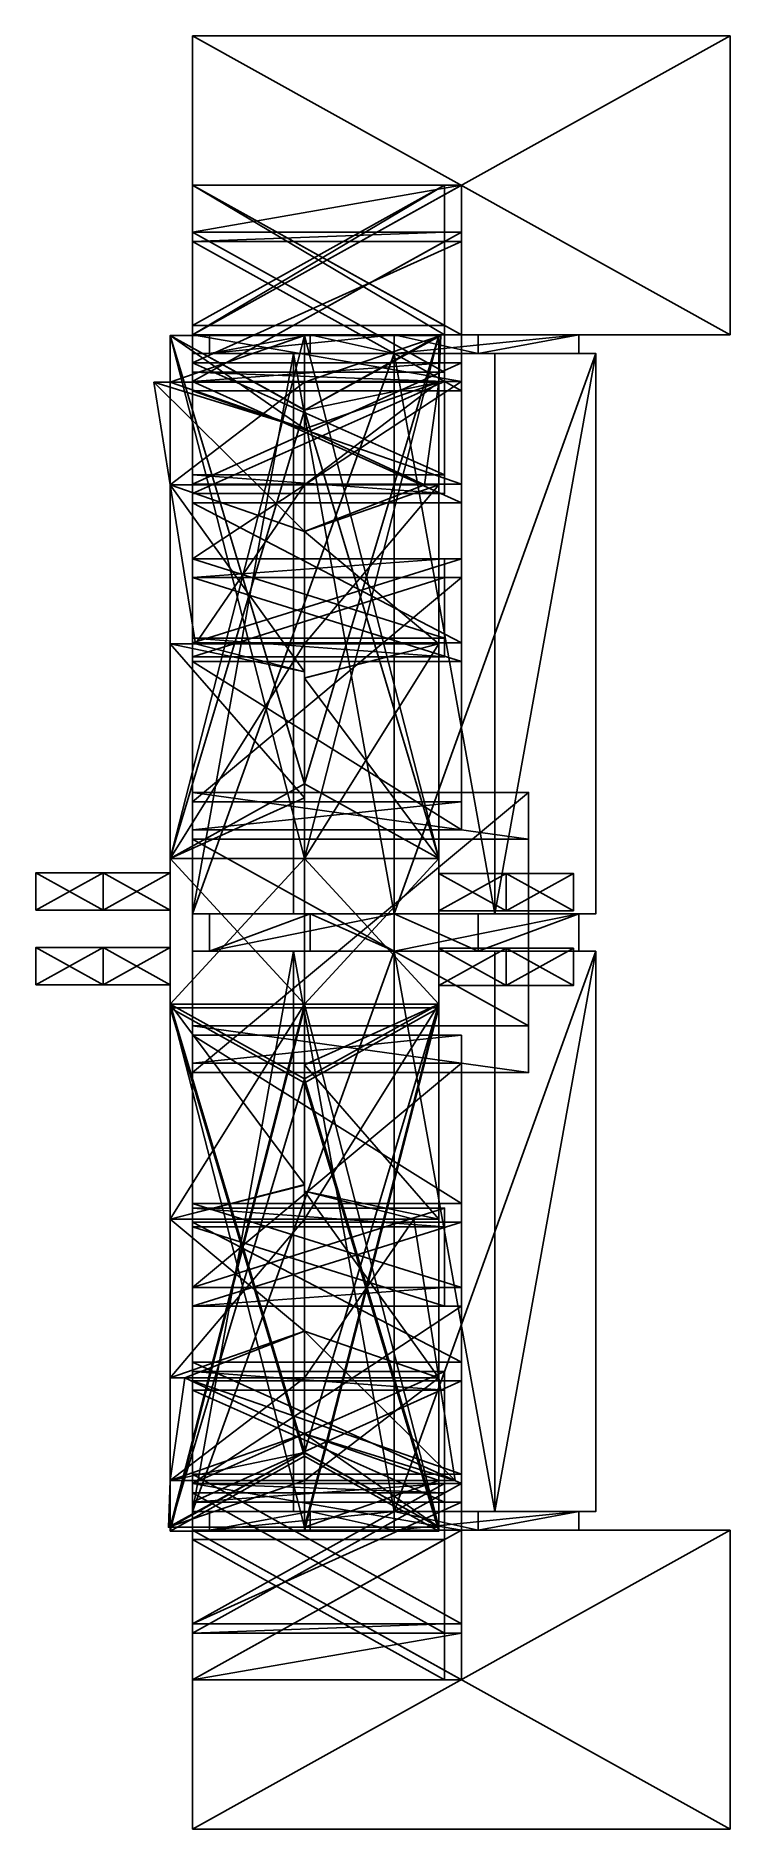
# Model space of a CAD drawing. Extents: x -30 to 32, y -80 to 80.
import ezdxf

# ---------------------------------------------------------------- set-up
doc = ezdxf.new("R2010")
doc.units = 0

msp = doc.modelspace()

# ---------------------------------------------------------------- meshes
at = {"layer": 'OBJECT000', "color": 50}
mesh = msp.add_polyface(dxfattribs=at)
corners = [(20, -51.666565, -80.552002), (2, -51.666565, -80.552002), (2, -1.666992, -80.552002), (20, -1.666992, -80.552002), (11, -1.666992, -96), (2, -1.666992, -96), (2, -51.666565, -96), (11, -51.666565, -96)]
mesh.append_faces([[corners[k] for k in face] for face in [(1, 3, 0), (5, 7, 4), (6, 0, 7), (4, 2, 5), (5, 1, 6), (7, 3, 4)]], dxfattribs={"vtx0": -1})
mesh.append_faces([[corners[k] for k in face] for face in [(1, 2, 3), (5, 6, 7), (6, 1, 0), (4, 3, 2), (5, 2, 1), (7, 0, 3)]], dxfattribs={"vtx2": -1})
at = {"layer": 'OBJECT001', "color": 50}
mesh = msp.add_polyface(dxfattribs=at)
corners = [(20, 1.665466, -80.552002), (2, 1.665466, -80.552002), (2, 51.667053, -80.552002), (20, 51.667053, -80.552002), (11, 51.667053, -96), (2, 51.667053, -96), (2, 1.665466, -96), (11, 1.665466, -96)]
mesh.append_faces([[corners[k] for k in face] for face in [(1, 3, 0), (5, 7, 4), (6, 0, 7), (4, 2, 5), (5, 1, 6), (7, 3, 4)]], dxfattribs={"vtx0": -1})
mesh.append_faces([[corners[k] for k in face] for face in [(1, 2, 3), (5, 6, 7), (6, 1, 0), (4, 3, 2), (5, 2, 1), (7, 0, 3)]], dxfattribs={"vtx2": -1})
at = {"layer": 'OBJECT002', "color": 50}
mesh = msp.add_polyface(dxfattribs=at)
corners = [(32, 53.333435, -65.102997), (-16, 53.333435, -65.102997), (-16, 80, -65.102997), (32, 80, -65.102997), (32, 80, -96), (-16, 80, -96), (-16, 53.333435, -96), (32, 53.333435, -96)]
mesh.append_faces([[corners[k] for k in face] for face in [(1, 3, 0), (5, 7, 4), (6, 0, 7), (4, 2, 5), (5, 1, 6), (7, 3, 4)]], dxfattribs={"vtx0": -1})
mesh.append_faces([[corners[k] for k in face] for face in [(1, 2, 3), (5, 6, 7), (6, 1, 0), (4, 3, 2), (5, 2, 1), (7, 0, 3)]], dxfattribs={"vtx2": -1})
at = {"layer": 'OBJECT003', "color": 50}
mesh = msp.add_polyface(dxfattribs=at)
corners = [(32, -79.998596, -65.102997), (-16, -79.998596, -65.102997), (-16, -53.332947, -65.102997), (32, -53.332947, -65.102997), (32, -53.332947, -96), (-16, -53.332947, -96), (-16, -79.998596, -96), (32, -79.998596, -96)]
mesh.append_faces([[corners[k] for k in face] for face in [(1, 3, 0), (5, 7, 4), (6, 0, 7), (4, 2, 5), (5, 1, 6), (7, 3, 4)]], dxfattribs={"vtx0": -1})
mesh.append_faces([[corners[k] for k in face] for face in [(1, 2, 3), (5, 6, 7), (6, 1, 0), (4, 3, 2), (5, 2, 1), (7, 0, 3)]], dxfattribs={"vtx2": -1})
at = {"layer": 'OBJECT004', "color": 50}
mesh = msp.add_polyface(dxfattribs=at)
corners = [(8, -66.666565, -34.207001), (-16, -66.666565, -34.207001), (-16, -53.332947, -34.207001), (8, -53.332947, -34.207001), (8, -53.332947, -63.171997), (-16, -53.332947, -63.171997), (-16, -66.666565, -63.171997), (8, -66.666565, -63.171997)]
mesh.append_faces([[corners[k] for k in face] for face in [(1, 3, 0), (5, 7, 4), (6, 0, 7), (4, 2, 5), (5, 1, 6), (7, 3, 4)]], dxfattribs={"vtx0": -1})
mesh.append_faces([[corners[k] for k in face] for face in [(1, 2, 3), (5, 6, 7), (6, 1, 0), (4, 3, 2), (5, 2, 1), (7, 0, 3)]], dxfattribs={"vtx2": -1})
at = {"layer": 'OBJECT005', "color": 50}
mesh = msp.add_polyface(dxfattribs=at)
corners = [(18.5, -1.666565, -80.552002), (2, -1.666565, -80.552002), (2, 1.667053, -80.552002), (18.5, 1.667053, -80.552002), (9.5, 1.667053, -96), (2, 1.667053, -96), (2, -1.666565, -96), (9.5, -1.666565, -96)]
mesh.append_faces([[corners[k] for k in face] for face in [(1, 3, 0), (5, 7, 4), (6, 0, 7), (4, 2, 5), (5, 1, 6), (7, 3, 4)]], dxfattribs={"vtx0": -1})
mesh.append_faces([[corners[k] for k in face] for face in [(1, 2, 3), (5, 6, 7), (6, 1, 0), (4, 3, 2), (5, 2, 1), (7, 0, 3)]], dxfattribs={"vtx2": -1})
at = {"layer": 'OBJECT006', "color": 50}
mesh = msp.add_polyface(dxfattribs=at)
corners = [(18.5, -53.334534, -80.552002), (2, -53.334534, -80.552002), (2, -51.666992, -80.552002), (18.5, -51.666992, -80.552002), (9.5, -51.666992, -96), (2, -51.666992, -96), (2, -53.334534, -96), (9.5, -53.334534, -96)]
mesh.append_faces([[corners[k] for k in face] for face in [(1, 3, 0), (5, 7, 4), (6, 0, 7), (4, 2, 5), (5, 1, 6), (7, 3, 4)]], dxfattribs={"vtx0": -1})
mesh.append_faces([[corners[k] for k in face] for face in [(1, 2, 3), (5, 6, 7), (6, 1, 0), (4, 3, 2), (5, 2, 1), (7, 0, 3)]], dxfattribs={"vtx2": -1})
at = {"layer": 'OBJECT007', "color": 50}
mesh = msp.add_polyface(dxfattribs=at)
corners = [(18.5, 51.665466, -80.552002), (2, 51.665466, -80.552002), (2, 53.333008, -80.552002), (18.5, 53.333008, -80.552002), (9.5, 53.333008, -96), (2, 53.333008, -96), (2, 51.665466, -96), (9.5, 51.665466, -96)]
mesh.append_faces([[corners[k] for k in face] for face in [(1, 3, 0), (5, 7, 4), (6, 0, 7), (4, 2, 5), (5, 1, 6), (7, 3, 4)]], dxfattribs={"vtx0": -1})
mesh.append_faces([[corners[k] for k in face] for face in [(1, 2, 3), (5, 6, 7), (6, 1, 0), (4, 3, 2), (5, 2, 1), (7, 0, 3)]], dxfattribs={"vtx2": -1})
at = {"layer": 'OBJECT008', "color": 50}
mesh = msp.add_polyface(dxfattribs=at)
corners = [(6.5, -66.666565, -63.171997), (-16, -66.666565, -63.171997), (-16, -54.166992, -63.171997), (6.5, -54.166992, -63.171997), (6.5, -54.166992, -65.102997), (-16, -54.166992, -65.102997), (-16, -66.666565, -65.102997), (6.5, -66.666565, -65.102997)]
mesh.append_faces([[corners[k] for k in face] for face in [(1, 3, 0), (5, 7, 4), (6, 0, 7), (4, 2, 5), (5, 1, 6), (7, 3, 4)]], dxfattribs={"vtx0": -1})
mesh.append_faces([[corners[k] for k in face] for face in [(1, 2, 3), (5, 6, 7), (6, 1, 0), (4, 3, 2), (5, 2, 1), (7, 0, 3)]], dxfattribs={"vtx2": -1})
at = {"layer": 'OBJECT009', "color": 50}
mesh = msp.add_polyface(dxfattribs=at)
corners = [(8, -66.666565, -3.309998), (-16, -66.666565, -3.309998), (-16, -53.332947, -3.309998), (8, -53.332947, -3.309998), (8, -53.332947, -32.276001), (-16, -53.332947, -32.276001), (-16, -66.666565, -32.276001), (8, -66.666565, -32.276001)]
mesh.append_faces([[corners[k] for k in face] for face in [(1, 3, 0), (5, 7, 4), (6, 0, 7), (4, 2, 5), (5, 1, 6), (7, 3, 4)]], dxfattribs={"vtx0": -1})
mesh.append_faces([[corners[k] for k in face] for face in [(1, 2, 3), (5, 6, 7), (6, 1, 0), (4, 3, 2), (5, 2, 1), (7, 0, 3)]], dxfattribs={"vtx2": -1})
at = {"layer": 'OBJECT010', "color": 50}
mesh = msp.add_polyface(dxfattribs=at)
corners = [(6.5, -66.666565, -32.276001), (-16, -66.666565, -32.276001), (-16, -54.166992, -32.276001), (6.5, -54.166992, -32.276001), (6.5, -54.166992, -34.207001), (-16, -54.166992, -34.207001), (-16, -66.666565, -34.207001), (6.5, -66.666565, -34.207001)]
mesh.append_faces([[corners[k] for k in face] for face in [(1, 3, 0), (5, 7, 4), (6, 0, 7), (4, 2, 5), (5, 1, 6), (7, 3, 4)]], dxfattribs={"vtx0": -1})
mesh.append_faces([[corners[k] for k in face] for face in [(1, 2, 3), (5, 6, 7), (6, 1, 0), (4, 3, 2), (5, 2, 1), (7, 0, 3)]], dxfattribs={"vtx2": -1})
at = {"layer": 'OBJECT011', "color": 50}
mesh = msp.add_polyface(dxfattribs=at)
corners = [(8, -66.666565, 27.585999), (-16, -66.666565, 27.585999), (-16, -53.332947, 27.585999), (8, -53.332947, 27.585999), (8, -53.332947, -1.378998), (-16, -53.332947, -1.378998), (-16, -66.666565, -1.378998), (8, -66.666565, -1.378998)]
mesh.append_faces([[corners[k] for k in face] for face in [(1, 3, 0), (5, 7, 4), (6, 0, 7), (4, 2, 5), (5, 1, 6), (7, 3, 4)]], dxfattribs={"vtx0": -1})
mesh.append_faces([[corners[k] for k in face] for face in [(1, 2, 3), (5, 6, 7), (6, 1, 0), (4, 3, 2), (5, 2, 1), (7, 0, 3)]], dxfattribs={"vtx2": -1})
at = {"layer": 'OBJECT012', "color": 50}
mesh = msp.add_polyface(dxfattribs=at)
corners = [(6.5, -66.666565, -1.378998), (-16, -66.666565, -1.378998), (-16, -54.166992, -1.378998), (6.5, -54.166992, -1.378998), (6.5, -54.166992, -3.309998), (-16, -54.166992, -3.309998), (-16, -66.666565, -3.309998), (6.5, -66.666565, -3.309998)]
mesh.append_faces([[corners[k] for k in face] for face in [(1, 3, 0), (5, 7, 4), (6, 0, 7), (4, 2, 5), (5, 1, 6), (7, 3, 4)]], dxfattribs={"vtx0": -1})
mesh.append_faces([[corners[k] for k in face] for face in [(1, 2, 3), (5, 6, 7), (6, 1, 0), (4, 3, 2), (5, 2, 1), (7, 0, 3)]], dxfattribs={"vtx2": -1})
at = {"layer": 'OBJECT013', "color": 50}
mesh = msp.add_polyface(dxfattribs=at)
corners = [(6.5, 53.333435, -63.171997), (-16, 53.333435, -63.171997), (-16, 66.667053, -63.171997), (6.5, 66.667053, -63.171997), (6.5, 66.667053, -65.102997), (-16, 66.667053, -65.102997), (-16, 53.333435, -65.102997), (6.5, 53.333435, -65.102997)]
mesh.append_faces([[corners[k] for k in face] for face in [(1, 3, 0), (5, 7, 4), (6, 0, 7), (4, 2, 5), (5, 1, 6), (7, 3, 4)]], dxfattribs={"vtx0": -1})
mesh.append_faces([[corners[k] for k in face] for face in [(1, 2, 3), (5, 6, 7), (6, 1, 0), (4, 3, 2), (5, 2, 1), (7, 0, 3)]], dxfattribs={"vtx2": -1})
at = {"layer": 'OBJECT014', "color": 50}
mesh = msp.add_polyface(dxfattribs=at)
corners = [(8, 53.333435, -34.207001), (-16, 53.333435, -34.207001), (-16, 66.667053, -34.207001), (8, 66.667053, -34.207001), (8, 66.667053, -63.171997), (-16, 66.667053, -63.171997), (-16, 53.333435, -63.171997), (8, 53.333435, -63.171997)]
mesh.append_faces([[corners[k] for k in face] for face in [(1, 3, 0), (5, 7, 4), (6, 0, 7), (4, 2, 5), (5, 1, 6), (7, 3, 4)]], dxfattribs={"vtx0": -1})
mesh.append_faces([[corners[k] for k in face] for face in [(1, 2, 3), (5, 6, 7), (6, 1, 0), (4, 3, 2), (5, 2, 1), (7, 0, 3)]], dxfattribs={"vtx2": -1})
at = {"layer": 'OBJECT015', "color": 50}
mesh = msp.add_polyface(dxfattribs=at)
corners = [(6.5, 53.333435, -32.276001), (-16, 53.333435, -32.276001), (-16, 66.667053, -32.276001), (6.5, 66.667053, -32.276001), (6.5, 66.667053, -34.207001), (-16, 66.667053, -34.207001), (-16, 53.333435, -34.207001), (6.5, 53.333435, -34.207001)]
mesh.append_faces([[corners[k] for k in face] for face in [(1, 3, 0), (5, 7, 4), (6, 0, 7), (4, 2, 5), (5, 1, 6), (7, 3, 4)]], dxfattribs={"vtx0": -1})
mesh.append_faces([[corners[k] for k in face] for face in [(1, 2, 3), (5, 6, 7), (6, 1, 0), (4, 3, 2), (5, 2, 1), (7, 0, 3)]], dxfattribs={"vtx2": -1})
at = {"layer": 'OBJECT016', "color": 50}
mesh = msp.add_polyface(dxfattribs=at)
corners = [(8, 53.333435, -3.309998), (-16, 53.333435, -3.309998), (-16, 66.667053, -3.309998), (8, 66.667053, -3.309998), (8, 66.667053, -32.276001), (-16, 66.667053, -32.276001), (-16, 53.333435, -32.276001), (8, 53.333435, -32.276001)]
mesh.append_faces([[corners[k] for k in face] for face in [(1, 3, 0), (5, 7, 4), (6, 0, 7), (4, 2, 5), (5, 1, 6), (7, 3, 4)]], dxfattribs={"vtx0": -1})
mesh.append_faces([[corners[k] for k in face] for face in [(1, 2, 3), (5, 6, 7), (6, 1, 0), (4, 3, 2), (5, 2, 1), (7, 0, 3)]], dxfattribs={"vtx2": -1})
at = {"layer": 'OBJECT017', "color": 50}
mesh = msp.add_polyface(dxfattribs=at)
corners = [(6.5, 53.333435, -1.378998), (-16, 53.333435, -1.378998), (-16, 66.667053, -1.378998), (6.5, 66.667053, -1.378998), (6.5, 66.667053, -3.309998), (-16, 66.667053, -3.309998), (-16, 53.333435, -3.309998), (6.5, 53.333435, -3.309998)]
mesh.append_faces([[corners[k] for k in face] for face in [(1, 3, 0), (5, 7, 4), (6, 0, 7), (4, 2, 5), (5, 1, 6), (7, 3, 4)]], dxfattribs={"vtx0": -1})
mesh.append_faces([[corners[k] for k in face] for face in [(1, 2, 3), (5, 6, 7), (6, 1, 0), (4, 3, 2), (5, 2, 1), (7, 0, 3)]], dxfattribs={"vtx2": -1})
at = {"layer": 'OBJECT018', "color": 50}
mesh = msp.add_polyface(dxfattribs=at)
corners = [(8, 53.333435, 27.585999), (-16, 53.333435, 27.585999), (-16, 66.667053, 27.585999), (8, 66.667053, 27.585999), (8, 66.667053, -1.378998), (-16, 66.667053, -1.378998), (-16, 53.333435, -1.378998), (8, 53.333435, -1.378998)]
mesh.append_faces([[corners[k] for k in face] for face in [(1, 3, 0), (5, 7, 4), (6, 0, 7), (4, 2, 5), (5, 1, 6), (7, 3, 4)]], dxfattribs={"vtx0": -1})
mesh.append_faces([[corners[k] for k in face] for face in [(1, 2, 3), (5, 6, 7), (6, 1, 0), (4, 3, 2), (5, 2, 1), (7, 0, 3)]], dxfattribs={"vtx2": -1})
at = {"layer": 'OBJECT019', "color": 50}
mesh = msp.add_polyface(dxfattribs=at)
corners = [(6.5, -66.666565, 29.516998), (-16, -66.666565, 29.516998), (-16, -54.166992, 29.516998), (6.5, -54.166992, 29.516998), (6.5, -54.166992, 27.585999), (-16, -54.166992, 27.585999), (-16, -66.666565, 27.585999), (6.5, -66.666565, 27.585999)]
mesh.append_faces([[corners[k] for k in face] for face in [(1, 3, 0), (5, 7, 4), (6, 0, 7), (4, 2, 5), (5, 1, 6), (7, 3, 4)]], dxfattribs={"vtx0": -1})
mesh.append_faces([[corners[k] for k in face] for face in [(1, 2, 3), (5, 6, 7), (6, 1, 0), (4, 3, 2), (5, 2, 1), (7, 0, 3)]], dxfattribs={"vtx2": -1})
at = {"layer": 'OBJECT020', "color": 50}
mesh = msp.add_polyface(dxfattribs=at)
corners = [(8, -62.499939, 60.414368), (-16, -62.499939, 60.414368), (-16, -49.166931, 53.655365), (8, -49.166931, 53.655365), (8, -53.332947, 29.516998), (-16, -53.332947, 29.516998), (-16, -66.666992, 29.516998), (8, -66.666992, 29.516998)]
mesh.append_faces([[corners[k] for k in face] for face in [(1, 3, 0), (5, 7, 4), (6, 0, 7), (4, 2, 5), (5, 1, 6), (3, 7, 0)]], dxfattribs={"vtx0": -1})
mesh.append_faces([[corners[k] for k in face] for face in [(1, 2, 3), (5, 6, 7), (6, 1, 0), (4, 3, 2), (5, 2, 1), (3, 4, 7)]], dxfattribs={"vtx2": -1})
at = {"layer": 'OBJECT021', "color": 50}
mesh = msp.add_polyface(dxfattribs=at)
corners = [(-16, -39.998779, 73.933746), (8, -39.998779, 73.933746), (8, -50.831726, 86.485748), (-16, -50.831726, 86.485748), (8, -48.332886, 55.586121), (-16, -48.332886, 55.586121), (-16, -61.666931, 62.345123), (8, -61.666931, 62.345123)]
mesh.append_faces([[corners[k] for k in face] for face in [(1, 3, 0), (5, 7, 4), (6, 2, 7), (4, 0, 5), (5, 3, 6), (1, 7, 2)]], dxfattribs={"vtx0": -1})
mesh.append_faces([[corners[k] for k in face] for face in [(1, 2, 3), (5, 6, 7), (6, 3, 2), (4, 1, 0), (5, 0, 3), (1, 4, 7)]], dxfattribs={"vtx2": -1})
at = {"layer": 'OBJECT022', "color": 50}
mesh = msp.add_polyface(dxfattribs=at)
corners = [(-16, -25.833984, 89.377869), (8, -25.833984, 89.377869), (8, -33.333984, 106.757813), (-16, -33.333984, 106.757813), (8, -38.334778, 75.860046), (-16, -38.334778, 75.860046), (-16, -49.168762, 88.411957), (8, -49.168762, 88.411957)]
mesh.append_faces([[corners[k] for k in face] for face in [(1, 3, 0), (5, 7, 4), (6, 2, 7), (4, 0, 5), (5, 3, 6), (1, 7, 2)]], dxfattribs={"vtx0": -1})
mesh.append_faces([[corners[k] for k in face] for face in [(1, 2, 3), (5, 6, 7), (6, 3, 2), (4, 1, 0), (5, 0, 3), (1, 4, 7)]], dxfattribs={"vtx2": -1})
at = {"layer": 'OBJECT023', "color": 50}
mesh = msp.add_polyface(dxfattribs=at)
corners = [(-16, -9.167114, 101.930908), (8, -9.167114, 101.930908), (8, -11.667114, 120.275909), (-16, -11.667114, 120.275909), (8, -24.166504, 90.345398), (-16, -24.166504, 90.345398), (-16, -31.666443, 107.724335), (8, -31.666443, 107.724335)]
mesh.append_faces([[corners[k] for k in face] for face in [(1, 3, 0), (5, 7, 4), (6, 2, 7), (0, 4, 1), (5, 3, 6), (1, 7, 2)]], dxfattribs={"vtx0": -1})
mesh.append_faces([[corners[k] for k in face] for face in [(1, 2, 3), (5, 6, 7), (6, 3, 2), (0, 5, 4), (5, 0, 3), (1, 4, 7)]], dxfattribs={"vtx2": -1})
at = {"layer": 'OBJECT024', "color": 50}
mesh = msp.add_polyface(dxfattribs=at)
corners = [(-16, 8.332642, 97.102997), (14, 8.332642, 97.102997), (14, 12.499634, 128), (-16, 12.499634, 128), (14, -8.333008, 97.102997), (-16, -8.333008, 97.102997), (-16, -12.500061, 128), (14, -12.500061, 128)]
mesh.append_faces([[corners[k] for k in face] for face in [(1, 3, 0), (5, 7, 4), (6, 2, 7), (0, 4, 1), (5, 3, 6), (1, 7, 2)]], dxfattribs={"vtx0": -1})
mesh.append_faces([[corners[k] for k in face] for face in [(1, 2, 3), (5, 6, 7), (6, 3, 2), (0, 5, 4), (5, 0, 3), (1, 4, 7)]], dxfattribs={"vtx2": -1})
at = {"layer": 'OBJECT025', "color": 50}
mesh = msp.add_polyface(dxfattribs=at)
corners = [(8, 49.166992, 53.655365), (-16, 49.166992, 53.655365), (-16, 62.499939, 60.414368), (8, 62.499939, 60.414368), (8, 66.667053, 29.516998), (-16, 66.667053, 29.516998), (-16, 53.333008, 29.516998), (8, 53.333008, 29.516998)]
mesh.append_faces([[corners[k] for k in face] for face in [(1, 3, 0), (5, 7, 4), (4, 2, 5), (6, 0, 7), (1, 5, 2), (7, 3, 4)]], dxfattribs={"vtx0": -1})
mesh.append_faces([[corners[k] for k in face] for face in [(1, 2, 3), (5, 6, 7), (4, 3, 2), (6, 1, 0), (1, 6, 5), (7, 0, 3)]], dxfattribs={"vtx2": -1})
at = {"layer": 'OBJECT026', "color": 50}
mesh = msp.add_polyface(dxfattribs=at)
corners = [(8, 40.000183, 73.930634), (-16, 40.000183, 73.930634), (-16, 50.833191, 86.482666), (8, 50.833191, 86.482666), (8, 61.666687, 62.345856), (-16, 61.666687, 62.345856), (-16, 48.332642, 55.586853), (8, 48.332642, 55.586853)]
mesh.append_faces([[corners[k] for k in face] for face in [(1, 3, 0), (5, 7, 4), (4, 2, 5), (6, 0, 7), (1, 5, 2), (7, 3, 4)]], dxfattribs={"vtx0": -1})
mesh.append_faces([[corners[k] for k in face] for face in [(1, 2, 3), (5, 6, 7), (4, 3, 2), (6, 1, 0), (1, 6, 5), (7, 0, 3)]], dxfattribs={"vtx2": -1})
at = {"layer": 'OBJECT027', "color": 50}
mesh = msp.add_polyface(dxfattribs=at)
corners = [(8, 25.833374, 89.378601), (-16, 25.833374, 89.378601), (-16, 33.333374, 106.758606), (8, 33.333374, 106.758606), (-16, 38.333374, 75.861572), (8, 38.333374, 75.861572), (8, 49.167419, 88.413574), (-16, 49.167419, 88.413574)]
mesh.append_faces([[corners[k] for k in face] for face in [(1, 3, 0), (5, 7, 4), (6, 2, 7), (4, 0, 5), (1, 7, 2), (5, 3, 6)]], dxfattribs={"vtx0": -1})
mesh.append_faces([[corners[k] for k in face] for face in [(1, 2, 3), (5, 6, 7), (6, 3, 2), (4, 1, 0), (1, 4, 7), (5, 0, 3)]], dxfattribs={"vtx2": -1})
at = {"layer": 'OBJECT028', "color": 50}
mesh = msp.add_polyface(dxfattribs=at)
corners = [(8, 9.167053, 101.931), (-16, 9.167053, 101.931), (-16, 11.667053, 120.276001), (8, 11.667053, 120.276001), (-16, 24.167664, 90.344513), (8, 24.167664, 90.344513), (8, 31.667725, 107.723602), (-16, 31.667725, 107.723602)]
mesh.append_faces([[corners[k] for k in face] for face in [(1, 3, 0), (5, 7, 4), (2, 6, 3), (4, 0, 5), (1, 7, 2), (5, 3, 6)]], dxfattribs={"vtx0": -1})
mesh.append_faces([[corners[k] for k in face] for face in [(1, 2, 3), (5, 6, 7), (2, 7, 6), (4, 1, 0), (1, 4, 7), (5, 0, 3)]], dxfattribs={"vtx2": -1})
at = {"layer": 'OBJECT029', "color": 50}
mesh = msp.add_polyface(dxfattribs=at)
corners = [(6.5, 53.333435, 29.516998), (-16, 53.333435, 29.516998), (-16, 66.667053, 29.516998), (6.5, 66.667053, 29.516998), (6.5, 66.667053, 27.585999), (-16, 66.667053, 27.585999), (-16, 53.333435, 27.585999), (6.5, 53.333435, 27.585999)]
mesh.append_faces([[corners[k] for k in face] for face in [(1, 3, 0), (5, 7, 4), (6, 0, 7), (4, 2, 5), (5, 1, 6), (7, 3, 4)]], dxfattribs={"vtx0": -1})
mesh.append_faces([[corners[k] for k in face] for face in [(1, 2, 3), (5, 6, 7), (6, 1, 0), (4, 3, 2), (5, 2, 1), (7, 0, 3)]], dxfattribs={"vtx2": -1})
at = {"layer": 'OBJECT030', "color": 50}
mesh = msp.add_polyface(dxfattribs=at)
corners = [(6.5, -61.667175, 62.34375), (-16, -61.667175, 62.34375), (-16, -49.16748, 56.067902), (6.5, -49.16748, 56.067902), (6.5, -49.999939, 54.138184), (-16, -49.999939, 54.138184), (-16, -62.500183, 60.414307), (6.5, -62.500183, 60.414307)]
mesh.append_faces([[corners[k] for k in face] for face in [(1, 3, 0), (5, 7, 4), (6, 0, 7), (4, 2, 5), (5, 1, 6), (7, 3, 4)]], dxfattribs={"vtx0": -1})
mesh.append_faces([[corners[k] for k in face] for face in [(1, 2, 3), (5, 6, 7), (6, 1, 0), (4, 3, 2), (5, 2, 1), (7, 0, 3)]], dxfattribs={"vtx2": -1})
at = {"layer": 'OBJECT031', "color": 50}
mesh = msp.add_polyface(dxfattribs=at)
corners = [(-16, -39.166443, 76.828674), (6.5, -39.166443, 76.828674), (6.5, -49.165466, 88.413544), (-16, -49.165466, 88.413544), (6.5, -40.832581, 74.897491), (-16, -40.832581, 74.897491), (-16, -50.833069, 86.4841), (6.5, -50.833069, 86.4841)]
mesh.append_faces([[corners[k] for k in face] for face in [(1, 3, 0), (5, 7, 4), (6, 2, 7), (4, 0, 5), (5, 3, 6), (1, 7, 2)]], dxfattribs={"vtx0": -1})
mesh.append_faces([[corners[k] for k in face] for face in [(1, 2, 3), (5, 6, 7), (6, 3, 2), (4, 1, 0), (5, 0, 3), (1, 4, 7)]], dxfattribs={"vtx2": -1})
at = {"layer": 'OBJECT032', "color": 50}
mesh = msp.add_polyface(dxfattribs=at)
corners = [(-16, -24.581848, 91.310669), (6.5, -24.581848, 91.310669), (6.5, -31.666016, 107.725006), (-16, -31.666016, 107.725006), (6.5, -26.251038, 90.344452), (-16, -26.251038, 90.344452), (-16, -33.333252, 106.756805), (6.5, -33.333252, 106.756805)]
mesh.append_faces([[corners[k] for k in face] for face in [(1, 3, 0), (5, 7, 4), (6, 2, 7), (0, 4, 1), (3, 5, 0), (1, 7, 2)]], dxfattribs={"vtx0": -1})
mesh.append_faces([[corners[k] for k in face] for face in [(1, 2, 3), (5, 6, 7), (6, 3, 2), (0, 5, 4), (3, 6, 5), (1, 4, 7)]], dxfattribs={"vtx2": -1})
at = {"layer": 'OBJECT033', "color": 50}
mesh = msp.add_polyface(dxfattribs=at)
corners = [(6.5, 24.582947, 91.310028), (-16, 24.582947, 91.310028), (-16, 31.667358, 107.724823), (6.5, 31.667358, 107.724823), (-16, 26.250183, 90.34491), (6.5, 26.250183, 90.34491), (6.5, 33.333557, 106.759827), (-16, 33.333557, 106.759827)]
mesh.append_faces([[corners[k] for k in face] for face in [(1, 3, 0), (5, 7, 4), (2, 6, 3), (4, 0, 5), (1, 7, 2), (3, 5, 0)]], dxfattribs={"vtx0": -1})
mesh.append_faces([[corners[k] for k in face] for face in [(1, 2, 3), (5, 6, 7), (2, 7, 6), (4, 1, 0), (1, 4, 7), (3, 6, 5)]], dxfattribs={"vtx2": -1})
at = {"layer": 'OBJECT034', "color": 50}
mesh = msp.add_polyface(dxfattribs=at)
corners = [(6.5, 39.166565, 76.828583), (-16, 39.166565, 76.828583), (-16, 49.167053, 88.415192), (6.5, 49.167053, 88.415192), (-16, 40.832642, 74.8974), (6.5, 40.832642, 74.8974), (6.5, 50.832092, 86.482758), (-16, 50.832092, 86.482758)]
mesh.append_faces([[corners[k] for k in face] for face in [(1, 3, 0), (5, 7, 4), (6, 2, 7), (4, 0, 5), (1, 7, 2), (5, 3, 6)]], dxfattribs={"vtx0": -1})
mesh.append_faces([[corners[k] for k in face] for face in [(1, 2, 3), (5, 6, 7), (6, 3, 2), (4, 1, 0), (1, 4, 7), (5, 0, 3)]], dxfattribs={"vtx2": -1})
at = {"layer": 'OBJECT035', "color": 50}
mesh = msp.add_polyface(dxfattribs=at)
corners = [(6.5, 49.167236, 56.068573), (-16, 49.167236, 56.068573), (-16, 61.667236, 62.344574), (6.5, 61.667236, 62.344574), (6.5, 62.500244, 60.413208), (-16, 62.500244, 60.413208), (-16, 50.000305, 54.137238), (6.5, 50.000305, 54.137238)]
mesh.append_faces([[corners[k] for k in face] for face in [(1, 3, 0), (5, 7, 4), (4, 2, 5), (6, 0, 7), (5, 1, 6), (7, 3, 4)]], dxfattribs={"vtx0": -1})
mesh.append_faces([[corners[k] for k in face] for face in [(1, 2, 3), (5, 6, 7), (4, 3, 2), (6, 1, 0), (5, 2, 1), (7, 0, 3)]], dxfattribs={"vtx2": -1})
at = {"layer": 'OBJECT036', "color": 50}
mesh = msp.add_polyface(dxfattribs=at)
corners = [(6.5, 54.167053, 29.516998), (-16, 54.167053, 29.516998), (-16, 66.665466, 29.516998), (6.5, 66.665466, 29.516998), (6.5, 66.665466, 27.585999), (-16, 66.665466, 27.585999), (-16, 54.167053, 27.585999), (6.5, 54.167053, 27.585999)]
mesh.append_faces([[corners[k] for k in face] for face in [(1, 3, 0), (5, 7, 4), (4, 2, 5), (6, 0, 7), (5, 1, 6), (7, 3, 4)]], dxfattribs={"vtx0": -1})
mesh.append_faces([[corners[k] for k in face] for face in [(1, 2, 3), (5, 6, 7), (4, 3, 2), (6, 1, 0), (5, 2, 1), (7, 0, 3)]], dxfattribs={"vtx2": -1})
at = {"layer": 'OBJECT037', "color": 50}
mesh = msp.add_polyface(dxfattribs=at)
corners = [(2, -51.666565, -80.552002), (-16, -51.666565, -80.552002), (-16, -1.666992, -80.552002), (2, -1.666992, -80.552002), (2, -1.666992, -96), (-7, -1.666992, -96), (-7, -51.666565, -96), (2, -51.666565, -96)]
mesh.append_faces([[corners[k] for k in face] for face in [(1, 3, 0), (5, 7, 4), (6, 0, 7), (4, 2, 5), (7, 3, 4), (5, 1, 6)]], dxfattribs={"vtx0": -1})
mesh.append_faces([[corners[k] for k in face] for face in [(1, 2, 3), (5, 6, 7), (6, 1, 0), (4, 3, 2), (7, 0, 3), (5, 2, 1)]], dxfattribs={"vtx2": -1})
at = {"layer": 'OBJECT038', "color": 50}
mesh = msp.add_polyface(dxfattribs=at)
corners = [(2, -1.666565, -80.552002), (-14.5, -1.666565, -80.552002), (-14.5, 1.667053, -80.552002), (2, 1.667053, -80.552002), (2, 1.667053, -96), (-5.5, 1.667053, -96), (-5.5, -1.666565, -96), (2, -1.666565, -96)]
mesh.append_faces([[corners[k] for k in face] for face in [(1, 3, 0), (5, 7, 4), (6, 0, 7), (4, 2, 5), (7, 3, 4), (5, 1, 6)]], dxfattribs={"vtx0": -1})
mesh.append_faces([[corners[k] for k in face] for face in [(1, 2, 3), (5, 6, 7), (6, 1, 0), (4, 3, 2), (7, 0, 3), (5, 2, 1)]], dxfattribs={"vtx2": -1})
at = {"layer": 'OBJECT039', "color": 50}
mesh = msp.add_polyface(dxfattribs=at)
corners = [(2, 1.665466, -80.552002), (-16, 1.665466, -80.552002), (-16, 51.667053, -80.552002), (2, 51.667053, -80.552002), (2, 51.667053, -96), (-7, 51.667053, -96), (-7, 1.665466, -96), (2, 1.665466, -96)]
mesh.append_faces([[corners[k] for k in face] for face in [(1, 3, 0), (5, 7, 4), (6, 0, 7), (4, 2, 5), (7, 3, 4), (5, 1, 6)]], dxfattribs={"vtx0": -1})
mesh.append_faces([[corners[k] for k in face] for face in [(1, 2, 3), (5, 6, 7), (6, 1, 0), (4, 3, 2), (7, 0, 3), (5, 2, 1)]], dxfattribs={"vtx2": -1})
at = {"layer": 'OBJECT040', "color": 50}
mesh = msp.add_polyface(dxfattribs=at)
corners = [(2, -53.334534, -80.552002), (-14.5, -53.334534, -80.552002), (-14.5, -51.666992, -80.552002), (2, -51.666992, -80.552002), (2, -51.666992, -96), (-5.5, -51.666992, -96), (-5.5, -53.334534, -96), (2, -53.334534, -96)]
mesh.append_faces([[corners[k] for k in face] for face in [(1, 3, 0), (5, 7, 4), (6, 0, 7), (4, 2, 5), (7, 3, 4), (5, 1, 6)]], dxfattribs={"vtx0": -1})
mesh.append_faces([[corners[k] for k in face] for face in [(1, 2, 3), (5, 6, 7), (6, 1, 0), (4, 3, 2), (7, 0, 3), (5, 2, 1)]], dxfattribs={"vtx2": -1})
at = {"layer": 'OBJECT041', "color": 50}
mesh = msp.add_polyface(dxfattribs=at)
corners = [(2, 51.665466, -80.552002), (-14.5, 51.665466, -80.552002), (-14.5, 53.333008, -80.552002), (2, 53.333008, -80.552002), (2, 53.333008, -96), (-5.5, 53.333008, -96), (-5.5, 51.665466, -96), (2, 51.665466, -96)]
mesh.append_faces([[corners[k] for k in face] for face in [(1, 3, 0), (5, 7, 4), (6, 0, 7), (4, 2, 5), (7, 3, 4), (5, 1, 6)]], dxfattribs={"vtx0": -1})
mesh.append_faces([[corners[k] for k in face] for face in [(1, 2, 3), (5, 6, 7), (6, 1, 0), (4, 3, 2), (7, 0, 3), (5, 2, 1)]], dxfattribs={"vtx2": -1})
at = {"layer": 'OBJECT042', "color": 50}
mesh = msp.add_polyface(dxfattribs=at)
corners = [(-6, -22.492493, 82.394501), (-18, -25.566162, 89.516876), (-6, -25.566162, 89.516876), (-18, -6.398621, 104), (-6, -13.064941, 89.517395), (-6, -6.398621, 104)]
mesh.append_faces([[corners[k] for k in face] for face in [(1, 2, 0), (4, 5, 3)]])
mesh.append_faces([[corners[k] for k in face] for face in [(0, 3, 1), (1, 5, 2), (4, 2, 5)]], dxfattribs={"vtx0": -1})
mesh.append_faces([[corners[k] for k in face] for face in [(0, 4, 3), (1, 3, 5), (4, 0, 2)]], dxfattribs={"vtx2": -1})
at = {"layer": 'OBJECT043', "color": 50}
mesh = msp.add_polyface(dxfattribs=at)
corners = [(-6, -35.566284, 68.275452), (-18, -39.732971, 74.068573), (-6, -39.732971, 74.068573), (-18, -25.566101, 89.516846), (-6, -22.532715, 82.487854), (-6, -25.566101, 89.516846)]
mesh.append_faces([[corners[k] for k in face] for face in [(1, 2, 0), (4, 5, 3)]])
mesh.append_faces([[corners[k] for k in face] for face in [(0, 3, 1), (1, 5, 2), (4, 2, 5)]], dxfattribs={"vtx0": -1})
mesh.append_faces([[corners[k] for k in face] for face in [(0, 4, 3), (1, 3, 5), (4, 0, 2)]], dxfattribs={"vtx2": -1})
at = {"layer": 'OBJECT044', "color": 50}
mesh = msp.add_polyface(dxfattribs=at)
corners = [(-6, -44.732971, 46.069519), (-18, -48.899353, 53.794495), (-6, -48.899353, 53.794495), (-6, -39.732971, 74.068451), (-16.698669, -39.732971, 74.068451), (-6, -35.56665, 68.27594)]
mesh.append_faces([[corners[k] for k in face] for face in [(1, 2, 0), (4, 5, 3)]])
mesh.append_faces([[corners[k] for k in face] for face in [(0, 4, 1), (1, 3, 2), (2, 5, 0)]], dxfattribs={"vtx0": -1})
mesh.append_faces([[corners[k] for k in face] for face in [(0, 5, 4), (1, 4, 3), (2, 3, 5)]], dxfattribs={"vtx2": -1})
at = {"layer": 'OBJECT045', "color": 50}
mesh = msp.add_polyface(dxfattribs=at)
corners = [(-6, -46.400085, 35.446411), (-18.166321, -53.066223, 27.722229), (-6, -53.066223, 27.722229), (-18, -48.899658, 53.795013), (-6, -44.732971, 46.07135), (-6, -48.899658, 53.795013)]
mesh.append_faces([[corners[k] for k in face] for face in [(1, 2, 0), (4, 5, 3)]])
mesh.append_faces([[corners[k] for k in face] for face in [(0, 3, 1), (1, 5, 2), (4, 2, 5)]], dxfattribs={"vtx0": -1})
mesh.append_faces([[corners[k] for k in face] for face in [(0, 4, 3), (1, 3, 5), (4, 0, 2)]], dxfattribs={"vtx2": -1})
at = {"layer": 'OBJECT046', "color": 50}
mesh = msp.add_polyface(dxfattribs=at)
corners = [(-6, -13.067261, 35.448273), (-18, -6.401001, 27.723999), (-6, -6.401001, 27.723999), (-6, -53.064758, 27.723999), (-18, -53.064758, 27.723999), (-6, -46.39917, 35.447479)]
mesh.append_faces([[corners[k] for k in face] for face in [(1, 2, 0), (4, 5, 3)]])
mesh.append_faces([[corners[k] for k in face] for face in [(0, 4, 1), (1, 3, 2), (2, 5, 0)]], dxfattribs={"vtx0": -1})
mesh.append_faces([[corners[k] for k in face] for face in [(0, 5, 4), (1, 4, 3), (2, 3, 5)]], dxfattribs={"vtx2": -1})
at = {"layer": 'OBJECT047', "color": 50}
mesh = msp.add_polyface(dxfattribs=at)
corners = [(-18, -6.398254, 27.723999), (-6, -13.064514, 20), (-6, -6.398254, 27.723999), (-6, -46.401001, 20), (-18, -53.067566, 27.723999), (-6, -53.067566, 27.723999)]
mesh.append_faces([[corners[k] for k in face] for face in [(1, 2, 0), (4, 5, 3)]])
mesh.append_faces([[corners[k] for k in face] for face in [(0, 3, 1), (4, 2, 5), (1, 5, 2)]], dxfattribs={"vtx0": -1})
mesh.append_faces([[corners[k] for k in face] for face in [(0, 4, 3), (4, 0, 2), (1, 3, 5)]], dxfattribs={"vtx2": -1})
at = {"layer": 'OBJECT048', "color": 50}
mesh = msp.add_polyface(dxfattribs=at)
corners = [(-18, -53.065979, 27.722198), (-6, -46.400574, 20), (-6, -53.065979, 27.722198), (-6, -46.399719, -18.62236), (-18, -53.065979, -26.346649), (-6, -53.065979, -26.346649)]
mesh.append_faces([[corners[k] for k in face] for face in [(1, 2, 0), (4, 5, 3)]])
mesh.append_faces([[corners[k] for k in face] for face in [(3, 0, 4), (4, 2, 5), (1, 5, 2)]], dxfattribs={"vtx0": -1})
mesh.append_faces([[corners[k] for k in face] for face in [(3, 1, 0), (4, 0, 2), (1, 3, 5)]], dxfattribs={"vtx2": -1})
at = {"layer": 'OBJECT049', "color": 50}
mesh = msp.add_polyface(dxfattribs=at)
corners = [(-6, -13.066406, -18.621277), (-18, -6.400635, -26.345001), (-6, -6.400635, -26.345001), (-6, -53.064575, -26.345001), (-18, -53.064575, -26.345001), (-6, -46.398315, -18.620682)]
mesh.append_faces([[corners[k] for k in face] for face in [(1, 2, 0), (4, 5, 3)]])
mesh.append_faces([[corners[k] for k in face] for face in [(0, 4, 1), (1, 3, 2), (2, 5, 0)]], dxfattribs={"vtx0": -1})
mesh.append_faces([[corners[k] for k in face] for face in [(0, 5, 4), (1, 4, 3), (2, 3, 5)]], dxfattribs={"vtx2": -1})
at = {"layer": 'OBJECT050', "color": 50}
mesh = msp.add_polyface(dxfattribs=at)
corners = [(-18, -53.065979, -26.346375), (-6, -46.399414, -34.071045), (-6, -53.065979, -26.346375), (-6, -46.399597, -72.690781), (-18, -53.065979, -80.415207), (-6, -53.065979, -80.415207)]
mesh.append_faces([[corners[k] for k in face] for face in [(1, 2, 0), (4, 5, 3)]])
mesh.append_faces([[corners[k] for k in face] for face in [(3, 0, 4), (4, 2, 5), (1, 5, 2)]], dxfattribs={"vtx0": -1})
mesh.append_faces([[corners[k] for k in face] for face in [(3, 1, 0), (4, 0, 2), (1, 3, 5)]], dxfattribs={"vtx2": -1})
at = {"layer": 'OBJECT051', "color": 50}
mesh = msp.add_polyface(dxfattribs=at)
corners = [(-6, -13.066589, -72.690277), (-18, -6.400818, -80.414001), (-6, -6.400818, -80.414001), (-6, -53.064941, -80.414001), (-18, -53.064941, -80.414001), (-6, -46.39917, -72.690277)]
mesh.append_faces([[corners[k] for k in face] for face in [(1, 2, 0), (4, 5, 3)]])
mesh.append_faces([[corners[k] for k in face] for face in [(0, 4, 1), (1, 3, 2), (2, 5, 0)]], dxfattribs={"vtx0": -1})
mesh.append_faces([[corners[k] for k in face] for face in [(0, 5, 4), (1, 4, 3), (2, 3, 5)]], dxfattribs={"vtx2": -1})
at = {"layer": 'OBJECT052', "color": 50}
mesh = msp.add_polyface(dxfattribs=at)
corners = [(-18, -6.399963, 97), (-18, 6.59906, 97), (-6, 6.59906, 97), (-6, -6.399963, 97), (-18, 6.59906, -81), (-18, -6.399963, -81), (-6, -6.399963, -81), (-6, 6.59906, -81)]
mesh.append_faces([[corners[k] for k in face] for face in [(1, 3, 0), (5, 7, 4), (6, 2, 7), (4, 0, 5), (7, 1, 4), (5, 3, 6)]], dxfattribs={"vtx0": -1})
mesh.append_faces([[corners[k] for k in face] for face in [(1, 2, 3), (5, 6, 7), (6, 3, 2), (4, 1, 0), (7, 2, 1), (5, 0, 3)]], dxfattribs={"vtx2": -1})
at = {"layer": 'OBJECT053', "color": 50}
mesh = msp.add_polyface(dxfattribs=at)
corners = [(-6, -13.06543, -34.066025), (-18, -6.399963, -26.342667), (-6, -6.399963, -26.342667), (-6, -6.399963, -80.415009), (-18, -6.399963, -80.415009), (-6, -13.066162, -72.690796)]
mesh.append_faces([[corners[k] for k in face] for face in [(1, 2, 0), (4, 5, 3)]])
mesh.append_faces([[corners[k] for k in face] for face in [(0, 4, 1), (3, 1, 4), (5, 2, 3)]], dxfattribs={"vtx0": -1})
mesh.append_faces([[corners[k] for k in face] for face in [(0, 5, 4), (3, 2, 1), (5, 0, 2)]], dxfattribs={"vtx2": -1})
at = {"layer": 'OBJECT054', "color": 50}
mesh = msp.add_polyface(dxfattribs=at)
corners = [(-6, -13.066467, 20), (-18, -6.399963, 27.721985), (-6, -6.399963, 27.721985), (-6, -6.399963, -26.34581), (-18, -6.399963, -26.34581), (-6, -13.065979, -18.621796)]
mesh.append_faces([[corners[k] for k in face] for face in [(1, 2, 0), (4, 5, 3)]])
mesh.append_faces([[corners[k] for k in face] for face in [(0, 4, 1), (3, 1, 4), (5, 2, 3)]], dxfattribs={"vtx0": -1})
mesh.append_faces([[corners[k] for k in face] for face in [(0, 5, 4), (3, 2, 1), (5, 0, 2)]], dxfattribs={"vtx2": -1})
at = {"layer": 'OBJECT055', "color": 50}
mesh = msp.add_polyface(dxfattribs=at)
corners = [(-6, -13.065918, 89.515106), (-18, -6.399963, 104), (-6, -6.399963, 104), (-6, -6.399963, 27.722717), (-18, -6.399963, 27.722717), (-6, -13.06604, 35.446808)]
mesh.append_faces([[corners[k] for k in face] for face in [(1, 2, 0), (4, 5, 3)]])
mesh.append_faces([[corners[k] for k in face] for face in [(0, 4, 1), (3, 1, 4), (5, 2, 3)]], dxfattribs={"vtx0": -1})
mesh.append_faces([[corners[k] for k in face] for face in [(0, 5, 4), (3, 2, 1), (5, 0, 2)]], dxfattribs={"vtx2": -1})
at = {"layer": 'OBJECT056', "color": 50}
mesh = msp.add_polyface(dxfattribs=at)
corners = [(-18, -4.666565, -11.033997), (-24, -4.666565, -11.033997), (-24, -1.332947, -11.033997), (-18, -1.332947, -11.033997), (-18, -1.332947, -14.897003), (-24, -1.332947, -14.897003), (-24, -4.666565, -14.897003), (-18, -4.666565, -14.897003)]
mesh.append_faces([[corners[k] for k in face] for face in [(1, 3, 0), (5, 7, 4), (6, 0, 7), (4, 2, 5), (7, 3, 4), (5, 1, 6)]], dxfattribs={"vtx0": -1})
mesh.append_faces([[corners[k] for k in face] for face in [(1, 2, 3), (5, 6, 7), (6, 1, 0), (4, 3, 2), (7, 0, 3), (5, 2, 1)]], dxfattribs={"vtx2": -1})
at = {"layer": 'OBJECT057', "color": 50}
mesh = msp.add_polyface(dxfattribs=at)
corners = [(-24, -4.666565, 16), (-30, -4.666565, 16), (-30, -1.332947, 16), (-24, -1.332947, 16), (-24, -1.332947, -14.897003), (-30, -1.332947, -14.897003), (-30, -4.666565, -14.897003), (-24, -4.666565, -14.897003)]
mesh.append_faces([[corners[k] for k in face] for face in [(1, 3, 0), (5, 7, 4), (6, 0, 7), (4, 2, 5), (7, 3, 4), (5, 1, 6)]], dxfattribs={"vtx0": -1})
mesh.append_faces([[corners[k] for k in face] for face in [(1, 2, 3), (5, 6, 7), (6, 1, 0), (4, 3, 2), (7, 0, 3), (5, 2, 1)]], dxfattribs={"vtx2": -1})
at = {"layer": 'OBJECT058', "color": 50}
mesh = msp.add_polyface(dxfattribs=at)
corners = [(-18, -4.666565, 16), (-24, -4.666565, 16), (-24, -1.332947, 16), (-18, -1.332947, 16), (-18, -1.332947, 12.138), (-24, -1.332947, 12.138), (-24, -4.666565, 12.138), (-18, -4.666565, 12.138)]
mesh.append_faces([[corners[k] for k in face] for face in [(1, 3, 0), (5, 7, 4), (6, 0, 7), (4, 2, 5), (7, 3, 4), (5, 1, 6)]], dxfattribs={"vtx0": -1})
mesh.append_faces([[corners[k] for k in face] for face in [(1, 2, 3), (5, 6, 7), (6, 1, 0), (4, 3, 2), (7, 0, 3), (5, 2, 1)]], dxfattribs={"vtx2": -1})
at = {"layer": 'OBJECT059', "color": 50}
mesh = msp.add_polyface(dxfattribs=at)
corners = [(-24, 2.001404, 16), (-30, 2.001404, 16), (-30, 5.333008, 16), (-24, 5.333008, 16), (-24, 5.333008, -14.897003), (-30, 5.333008, -14.897003), (-30, 2.001404, -14.897003), (-24, 2.001404, -14.897003)]
mesh.append_faces([[corners[k] for k in face] for face in [(1, 3, 0), (5, 7, 4), (6, 0, 7), (4, 2, 5), (7, 3, 4), (5, 1, 6)]], dxfattribs={"vtx0": -1})
mesh.append_faces([[corners[k] for k in face] for face in [(1, 2, 3), (5, 6, 7), (6, 1, 0), (4, 3, 2), (7, 0, 3), (5, 2, 1)]], dxfattribs={"vtx2": -1})
at = {"layer": 'OBJECT060', "color": 50}
mesh = msp.add_polyface(dxfattribs=at)
corners = [(-18, 2.001404, 16), (-24, 2.001404, 16), (-24, 5.333008, 16), (-18, 5.333008, 16), (-18, 5.333008, 12.138), (-24, 5.333008, 12.138), (-24, 2.001404, 12.138), (-18, 2.001404, 12.138)]
mesh.append_faces([[corners[k] for k in face] for face in [(1, 3, 0), (5, 7, 4), (6, 0, 7), (4, 2, 5), (7, 3, 4), (5, 1, 6)]], dxfattribs={"vtx0": -1})
mesh.append_faces([[corners[k] for k in face] for face in [(1, 2, 3), (5, 6, 7), (6, 1, 0), (4, 3, 2), (7, 0, 3), (5, 2, 1)]], dxfattribs={"vtx2": -1})
at = {"layer": 'OBJECT061', "color": 50}
mesh = msp.add_polyface(dxfattribs=at)
corners = [(-18, 2.001404, -11.033997), (-24, 2.001404, -11.033997), (-24, 5.333008, -11.033997), (-18, 5.333008, -11.033997), (-18, 5.333008, -14.897003), (-24, 5.333008, -14.897003), (-24, 2.001404, -14.897003), (-18, 2.001404, -14.897003)]
mesh.append_faces([[corners[k] for k in face] for face in [(1, 3, 0), (5, 7, 4), (6, 0, 7), (4, 2, 5), (7, 3, 4), (5, 1, 6)]], dxfattribs={"vtx0": -1})
mesh.append_faces([[corners[k] for k in face] for face in [(1, 2, 3), (5, 6, 7), (6, 1, 0), (4, 3, 2), (7, 0, 3), (5, 2, 1)]], dxfattribs={"vtx2": -1})
at = {"layer": 'OBJECT062', "color": 50}
mesh = msp.add_polyface(dxfattribs=at)
corners = [(-18, 6.600037, 104), (-6, 13.267029, 89.518066), (-6, 6.600037, 104), (-6, 13.267029, 35.445557), (-18, 6.600037, 27.722687), (-6, 6.600037, 27.722687)]
mesh.append_faces([[corners[k] for k in face] for face in [(1, 2, 0), (4, 5, 3)]])
mesh.append_faces([[corners[k] for k in face] for face in [(3, 0, 4), (4, 2, 5), (1, 5, 2)]], dxfattribs={"vtx0": -1})
mesh.append_faces([[corners[k] for k in face] for face in [(3, 1, 0), (4, 0, 2), (1, 3, 5)]], dxfattribs={"vtx2": -1})
at = {"layer": 'OBJECT063', "color": 50}
mesh = msp.add_polyface(dxfattribs=at)
corners = [(-18, 25.766113, 89.5177), (-6, 23.267029, 83.72467), (-6, 25.766113, 89.5177), (-6, 12.023621, 92.219574), (-18, 6.601074, 104), (-6, 6.601074, 104)]
mesh.append_faces([[corners[k] for k in face] for face in [(1, 2, 0), (4, 5, 3)]])
mesh.append_faces([[corners[k] for k in face] for face in [(0, 3, 1), (4, 2, 5), (1, 5, 2)]], dxfattribs={"vtx0": -1})
mesh.append_faces([[corners[k] for k in face] for face in [(0, 4, 3), (4, 0, 2), (1, 3, 5)]], dxfattribs={"vtx2": -1})
at = {"layer": 'OBJECT064', "color": 50}
mesh = msp.add_polyface(dxfattribs=at)
corners = [(-18, 39.93457, 74.06839), (-6, 35.767212, 68.274902), (-6, 39.93457, 74.06839), (-6, 23.267029, 83.724762), (-15.74115, 25.766174, 89.517944), (-6, 25.766174, 89.517944)]
mesh.append_faces([[corners[k] for k in face] for face in [(1, 2, 0), (4, 5, 3)]])
mesh.append_faces([[corners[k] for k in face] for face in [(0, 3, 1), (2, 4, 0), (1, 5, 2)]], dxfattribs={"vtx0": -1})
mesh.append_faces([[corners[k] for k in face] for face in [(0, 4, 3), (2, 5, 4), (1, 3, 5)]], dxfattribs={"vtx2": -1})
at = {"layer": 'OBJECT065', "color": 50}
mesh = msp.add_polyface(dxfattribs=at)
corners = [(-6, 49.099976, 53.793182), (-19.456787, 49.099976, 53.793182), (-6, 44.93396, 46.069153), (-6, 35.768005, 68.27594), (-18, 39.934387, 74.068115), (-6, 39.934387, 74.068115)]
mesh.append_faces([[corners[k] for k in face] for face in [(1, 2, 0), (4, 5, 3)]])
mesh.append_faces([[corners[k] for k in face] for face in [(1, 3, 2), (0, 4, 1), (2, 5, 0)]], dxfattribs={"vtx0": -1})
mesh.append_faces([[corners[k] for k in face] for face in [(1, 4, 3), (0, 5, 4), (2, 3, 5)]], dxfattribs={"vtx2": -1})
at = {"layer": 'OBJECT066', "color": 50}
mesh = msp.add_polyface(dxfattribs=at)
corners = [(-6, 53.267029, 27.724945), (-18, 53.267029, 27.724945), (-6, 46.638367, 35.404327), (-6, 44.934021, 46.069366), (-18, 49.099976, 53.793274), (-6, 49.099976, 53.793274)]
mesh.append_faces([[corners[k] for k in face] for face in [(1, 2, 0), (4, 5, 3)]])
mesh.append_faces([[corners[k] for k in face] for face in [(1, 3, 2), (0, 4, 1), (2, 5, 0)]], dxfattribs={"vtx0": -1})
mesh.append_faces([[corners[k] for k in face] for face in [(1, 4, 3), (0, 5, 4), (2, 3, 5)]], dxfattribs={"vtx2": -1})
at = {"layer": 'OBJECT067', "color": 50}
mesh = msp.add_polyface(dxfattribs=at)
corners = [(-6, 6.601135, 27.723999), (-18, 6.601135, 27.723999), (-6, 13.267029, 35.447906), (-6, 46.600281, 35.448425), (-18, 53.267029, 27.723999), (-6, 53.267029, 27.723999)]
mesh.append_faces([[corners[k] for k in face] for face in [(1, 2, 0), (4, 5, 3)]])
mesh.append_faces([[corners[k] for k in face] for face in [(1, 3, 2), (4, 0, 5), (2, 5, 0)]], dxfattribs={"vtx0": -1})
mesh.append_faces([[corners[k] for k in face] for face in [(1, 4, 3), (4, 1, 0), (2, 3, 5)]], dxfattribs={"vtx2": -1})
at = {"layer": 'OBJECT068', "color": 50}
mesh = msp.add_polyface(dxfattribs=at)
corners = [(-6, 13.267029, 20), (-18, 6.598816, 27.723999), (-6, 6.598816, 27.723999), (-18, 53.267029, 27.723999), (-6, 46.598938, 20), (-6, 53.267029, 27.723999)]
mesh.append_faces([[corners[k] for k in face] for face in [(1, 2, 0), (4, 5, 3)]])
mesh.append_faces([[corners[k] for k in face] for face in [(0, 3, 1), (1, 5, 2), (4, 2, 5)]], dxfattribs={"vtx0": -1})
mesh.append_faces([[corners[k] for k in face] for face in [(0, 4, 3), (1, 3, 5), (4, 0, 2)]], dxfattribs={"vtx2": -1})
at = {"layer": 'OBJECT069', "color": 50}
mesh = msp.add_polyface(dxfattribs=at)
corners = [(-6, 46.599609, 20), (-18, 53.267029, 27.724365), (-6, 53.267029, 27.724365), (-6, 53.267029, -26.343185), (-18, 53.267029, -26.343185), (-6, 46.599976, -18.619095)]
mesh.append_faces([[corners[k] for k in face] for face in [(1, 2, 0), (4, 5, 3)]])
mesh.append_faces([[corners[k] for k in face] for face in [(0, 4, 1), (3, 1, 4), (5, 2, 3)]], dxfattribs={"vtx0": -1})
mesh.append_faces([[corners[k] for k in face] for face in [(0, 5, 4), (3, 2, 1), (5, 0, 2)]], dxfattribs={"vtx2": -1})
at = {"layer": 'OBJECT070', "color": 50}
mesh = msp.add_polyface(dxfattribs=at)
corners = [(-18, 6.600037, 27.722565), (-6, 13.267029, 20), (-6, 6.600037, 27.722565), (-6, 13.267029, -18.622772), (-18, 6.600037, -26.345901), (-6, 6.600037, -26.345901)]
mesh.append_faces([[corners[k] for k in face] for face in [(1, 2, 0), (4, 5, 3)]])
mesh.append_faces([[corners[k] for k in face] for face in [(3, 0, 4), (4, 2, 5), (1, 5, 2)]], dxfattribs={"vtx0": -1})
mesh.append_faces([[corners[k] for k in face] for face in [(3, 1, 0), (4, 0, 2), (1, 3, 5)]], dxfattribs={"vtx2": -1})
at = {"layer": 'OBJECT071', "color": 50}
mesh = msp.add_polyface(dxfattribs=at)
corners = [(-6, 6.600769, -26.345001), (-18, 6.600769, -26.345001), (-6, 13.267029, -18.620911), (-6, 46.601563, -18.620926), (-18, 53.267029, -26.345001), (-6, 53.267029, -26.345001)]
mesh.append_faces([[corners[k] for k in face] for face in [(1, 2, 0), (4, 5, 3)]])
mesh.append_faces([[corners[k] for k in face] for face in [(1, 3, 2), (4, 0, 5), (2, 5, 0)]], dxfattribs={"vtx0": -1})
mesh.append_faces([[corners[k] for k in face] for face in [(1, 4, 3), (4, 1, 0), (2, 3, 5)]], dxfattribs={"vtx2": -1})
at = {"layer": 'OBJECT072', "color": 50}
mesh = msp.add_polyface(dxfattribs=at)
corners = [(-6, 13.267029, -34.068939), (-18, 6.599182, -26.345001), (-6, 6.599182, -26.345001), (-18, 53.267029, -26.345001), (-6, 46.599976, -34.068222), (-6, 53.267029, -26.345001)]
mesh.append_faces([[corners[k] for k in face] for face in [(1, 2, 0), (4, 5, 3)]])
mesh.append_faces([[corners[k] for k in face] for face in [(0, 3, 1), (1, 5, 2), (4, 2, 5)]], dxfattribs={"vtx0": -1})
mesh.append_faces([[corners[k] for k in face] for face in [(0, 4, 3), (1, 3, 5), (4, 0, 2)]], dxfattribs={"vtx2": -1})
at = {"layer": 'OBJECT073', "color": 50}
mesh = msp.add_polyface(dxfattribs=at)
corners = [(-18, 6.600037, -26.346024), (-6, 13.267029, -34.070816), (-6, 6.600037, -26.346024), (-6, 13.267029, -72.689697), (-18, 6.600037, -80.413773), (-6, 6.600037, -80.413773)]
mesh.append_faces([[corners[k] for k in face] for face in [(1, 2, 0), (4, 5, 3)]])
mesh.append_faces([[corners[k] for k in face] for face in [(3, 0, 4), (4, 2, 5), (1, 5, 2)]], dxfattribs={"vtx0": -1})
mesh.append_faces([[corners[k] for k in face] for face in [(3, 1, 0), (4, 0, 2), (1, 3, 5)]], dxfattribs={"vtx2": -1})
at = {"layer": 'OBJECT074', "color": 50}
mesh = msp.add_polyface(dxfattribs=at)
corners = [(-6, 6.599854, -80.414001), (-18, 6.599854, -80.414001), (-6, 13.267029, -72.689133), (-6, 46.59845, -72.689819), (-18, 53.267029, -80.414001), (-6, 53.267029, -80.414001)]
mesh.append_faces([[corners[k] for k in face] for face in [(1, 2, 0), (4, 5, 3)]])
mesh.append_faces([[corners[k] for k in face] for face in [(1, 3, 2), (4, 0, 5), (2, 5, 0)]], dxfattribs={"vtx0": -1})
mesh.append_faces([[corners[k] for k in face] for face in [(1, 4, 3), (4, 1, 0), (2, 3, 5)]], dxfattribs={"vtx2": -1})
at = {"layer": 'OBJECT075', "color": 50}
mesh = msp.add_polyface(dxfattribs=at)
corners = [(-6, 46.600281, -34.067856), (-18, 53.267029, -26.344162), (-6, 53.267029, -26.344162), (-6, 53.267029, -80.415619), (-18, 53.267029, -80.415619), (-6, 46.599792, -72.69136)]
mesh.append_faces([[corners[k] for k in face] for face in [(1, 2, 0), (4, 5, 3)]])
mesh.append_faces([[corners[k] for k in face] for face in [(0, 4, 1), (3, 1, 4), (5, 2, 3)]], dxfattribs={"vtx0": -1})
mesh.append_faces([[corners[k] for k in face] for face in [(0, 5, 4), (3, 2, 1), (5, 0, 2)]], dxfattribs={"vtx2": -1})
at = {"layer": 'OBJECT076', "color": 50}
mesh = msp.add_polyface(dxfattribs=at)
corners = [(-18, -6.732971, -26.276001), (-6, -13.400696, -34), (-6, -6.732971, -26.276001), (-6, -46.732971, -34), (-18, -53.39917, -26.276001), (-6, -53.39917, -26.276001)]
mesh.append_faces([[corners[k] for k in face] for face in [(1, 2, 0), (4, 5, 3)]])
mesh.append_faces([[corners[k] for k in face] for face in [(0, 3, 1), (4, 2, 5), (1, 5, 2)]], dxfattribs={"vtx0": -1})
mesh.append_faces([[corners[k] for k in face] for face in [(0, 4, 3), (4, 0, 2), (1, 3, 5)]], dxfattribs={"vtx2": -1})
at = {"layer": 'OBJECT077', "color": 50}
mesh = msp.add_polyface(dxfattribs=at)
corners = [(-6, -6.399963, 97), (-6, 6.59906, 97), (6, 6.59906, 97), (6, -6.399963, 97), (-6, 6.59906, -81), (-6, -6.399963, -81), (6, -6.399963, -81), (6, 6.59906, -81)]
mesh.append_faces([[corners[k] for k in face] for face in [(1, 3, 0), (5, 7, 4), (4, 0, 5), (6, 2, 7), (7, 1, 4), (5, 3, 6)]], dxfattribs={"vtx0": -1})
mesh.append_faces([[corners[k] for k in face] for face in [(1, 2, 3), (5, 6, 7), (4, 1, 0), (6, 3, 2), (7, 2, 1), (5, 0, 3)]], dxfattribs={"vtx2": -1})
at = {"layer": 'OBJECT078', "color": 50}
mesh = msp.add_polyface(dxfattribs=at)
corners = [(6, -6.399963, 104), (-6, -13.066162, 89.514679), (-6, -6.399963, 104), (-6, -13.066223, 35.447021), (6, -6.399963, 27.722717), (-6, -6.399963, 27.722717)]
mesh.append_faces([[corners[k] for k in face] for face in [(1, 2, 0), (4, 5, 3)]])
mesh.append_faces([[corners[k] for k in face] for face in [(3, 0, 4), (4, 2, 5), (1, 5, 2)]], dxfattribs={"vtx0": -1})
mesh.append_faces([[corners[k] for k in face] for face in [(3, 1, 0), (4, 0, 2), (1, 3, 5)]], dxfattribs={"vtx2": -1})
at = {"layer": 'OBJECT079', "color": 50}
mesh = msp.add_polyface(dxfattribs=at)
corners = [(6, -25.566162, 89.516876), (-6, -23.066406, 83.724487), (-6, -25.566162, 89.516876), (-6, -11.82019, 92.221771), (6, -6.398621, 104), (-6, -6.398621, 104)]
mesh.append_faces([[corners[k] for k in face] for face in [(1, 2, 0), (4, 5, 3)]])
mesh.append_faces([[corners[k] for k in face] for face in [(3, 0, 4), (2, 4, 0), (1, 5, 2)]], dxfattribs={"vtx0": -1})
mesh.append_faces([[corners[k] for k in face] for face in [(3, 1, 0), (2, 5, 4), (1, 3, 5)]], dxfattribs={"vtx2": -1})
at = {"layer": 'OBJECT080', "color": 50}
mesh = msp.add_polyface(dxfattribs=at)
corners = [(6, -39.732971, 74.068573), (-6, -35.566467, 68.275757), (-6, -39.732971, 74.068573), (-6, -23.065796, 83.723145), (3.742004, -25.566101, 89.516846), (-6, -25.566101, 89.516846)]
mesh.append_faces([[corners[k] for k in face] for face in [(1, 2, 0), (4, 5, 3)]])
mesh.append_faces([[corners[k] for k in face] for face in [(0, 3, 1), (2, 4, 0), (1, 5, 2)]], dxfattribs={"vtx0": -1})
mesh.append_faces([[corners[k] for k in face] for face in [(0, 4, 3), (2, 5, 4), (1, 3, 5)]], dxfattribs={"vtx2": -1})
at = {"layer": 'OBJECT081', "color": 50}
mesh = msp.add_polyface(dxfattribs=at)
corners = [(-6, -48.899353, 53.794464), (7.456909, -48.899353, 53.794464), (-6, -44.732971, 46.071381), (-6, -35.566284, 68.275482), (6, -39.732971, 74.068451), (-6, -39.732971, 74.068451)]
mesh.append_faces([[corners[k] for k in face] for face in [(1, 2, 0), (4, 5, 3)]])
mesh.append_faces([[corners[k] for k in face] for face in [(1, 3, 2), (0, 4, 1), (2, 5, 0)]], dxfattribs={"vtx0": -1})
mesh.append_faces([[corners[k] for k in face] for face in [(1, 4, 3), (0, 5, 4), (2, 3, 5)]], dxfattribs={"vtx2": -1})
at = {"layer": 'OBJECT082', "color": 50}
mesh = msp.add_polyface(dxfattribs=at)
corners = [(-6, -53.066223, 27.722229), (6, -53.066223, 27.722229), (-6, -46.437866, 35.402588), (-6, -44.732971, 46.072052), (6, -48.899658, 53.795013), (-6, -48.899658, 53.795013)]
mesh.append_faces([[corners[k] for k in face] for face in [(1, 2, 0), (4, 5, 3)]])
mesh.append_faces([[corners[k] for k in face] for face in [(1, 3, 2), (0, 4, 1), (2, 5, 0)]], dxfattribs={"vtx0": -1})
mesh.append_faces([[corners[k] for k in face] for face in [(1, 4, 3), (0, 5, 4), (2, 3, 5)]], dxfattribs={"vtx2": -1})
at = {"layer": 'OBJECT083', "color": 50}
mesh = msp.add_polyface(dxfattribs=at)
corners = [(-6, -6.401001, 27.723999), (6, -6.401001, 27.723999), (-6, -13.066406, 35.447266), (-6, -46.399048, 35.447632), (6, -53.064758, 27.723999), (-6, -53.064758, 27.723999)]
mesh.append_faces([[corners[k] for k in face] for face in [(1, 2, 0), (4, 5, 3)]])
mesh.append_faces([[corners[k] for k in face] for face in [(3, 1, 4), (0, 4, 1), (2, 5, 0)]], dxfattribs={"vtx0": -1})
mesh.append_faces([[corners[k] for k in face] for face in [(3, 2, 1), (0, 5, 4), (2, 3, 5)]], dxfattribs={"vtx2": -1})
at = {"layer": 'OBJECT084', "color": 50}
mesh = msp.add_polyface(dxfattribs=at)
corners = [(-6, -13.064697, 20), (6, -6.398254, 27.723999), (-6, -6.398254, 27.723999), (6, -53.067566, 27.723999), (-6, -46.401855, 20), (-6, -53.067566, 27.723999)]
mesh.append_faces([[corners[k] for k in face] for face in [(1, 2, 0), (4, 5, 3)]])
mesh.append_faces([[corners[k] for k in face] for face in [(0, 3, 1), (5, 1, 3), (4, 2, 5)]], dxfattribs={"vtx0": -1})
mesh.append_faces([[corners[k] for k in face] for face in [(0, 4, 3), (5, 2, 1), (4, 0, 2)]], dxfattribs={"vtx2": -1})
at = {"layer": 'OBJECT085', "color": 50}
mesh = msp.add_polyface(dxfattribs=at)
corners = [(-6, -46.40033, 20), (6, -53.065979, 27.722198), (-6, -53.065979, 27.722198), (-6, -53.065979, -26.346634), (6, -53.065979, -26.346634), (-6, -46.399475, -18.622101)]
mesh.append_faces([[corners[k] for k in face] for face in [(1, 2, 0), (4, 5, 3)]])
mesh.append_faces([[corners[k] for k in face] for face in [(0, 4, 1), (3, 1, 4), (5, 2, 3)]], dxfattribs={"vtx0": -1})
mesh.append_faces([[corners[k] for k in face] for face in [(0, 5, 4), (3, 2, 1), (5, 0, 2)]], dxfattribs={"vtx2": -1})
at = {"layer": 'OBJECT086', "color": 50}
mesh = msp.add_polyface(dxfattribs=at)
corners = [(-6, -6.400635, -26.345001), (6, -6.400635, -26.345001), (-6, -13.066528, -18.621109), (-6, -46.39917, -18.621689), (6, -53.064575, -26.345001), (-6, -53.064575, -26.345001)]
mesh.append_faces([[corners[k] for k in face] for face in [(1, 2, 0), (4, 5, 3)]])
mesh.append_faces([[corners[k] for k in face] for face in [(3, 1, 4), (0, 4, 1), (2, 5, 0)]], dxfattribs={"vtx0": -1})
mesh.append_faces([[corners[k] for k in face] for face in [(3, 2, 1), (0, 5, 4), (2, 3, 5)]], dxfattribs={"vtx2": -1})
at = {"layer": 'OBJECT087', "color": 50}
mesh = msp.add_polyface(dxfattribs=at)
corners = [(6, -6.399963, 27.721985), (-6, -13.065613, 20), (-6, -6.399963, 27.721985), (-6, -13.066223, -18.621552), (6, -6.399963, -26.34581), (-6, -6.399963, -26.34581)]
mesh.append_faces([[corners[k] for k in face] for face in [(1, 2, 0), (4, 5, 3)]])
mesh.append_faces([[corners[k] for k in face] for face in [(3, 0, 4), (4, 2, 5), (1, 5, 2)]], dxfattribs={"vtx0": -1})
mesh.append_faces([[corners[k] for k in face] for face in [(3, 1, 0), (4, 0, 2), (1, 3, 5)]], dxfattribs={"vtx2": -1})
at = {"layer": 'OBJECT088', "color": 50}
mesh = msp.add_polyface(dxfattribs=at)
corners = [(-6, -13.400818, -34), (6, -6.732971, -26.276001), (-6, -6.732971, -26.276001), (6, -53.39917, -26.276001), (-6, -46.732971, -34), (-6, -53.39917, -26.276001)]
mesh.append_faces([[corners[k] for k in face] for face in [(1, 2, 0), (4, 5, 3)]])
mesh.append_faces([[corners[k] for k in face] for face in [(0, 3, 1), (5, 1, 3), (4, 2, 5)]], dxfattribs={"vtx0": -1})
mesh.append_faces([[corners[k] for k in face] for face in [(0, 4, 3), (5, 2, 1), (4, 0, 2)]], dxfattribs={"vtx2": -1})
at = {"layer": 'OBJECT089', "color": 50}
mesh = msp.add_polyface(dxfattribs=at)
corners = [(-6, -46.400269, -34.069992), (6, -53.065979, -26.346375), (-6, -53.065979, -26.346375), (-6, -53.065979, -80.415207), (6, -53.065979, -80.415207), (-6, -46.399353, -72.690521)]
mesh.append_faces([[corners[k] for k in face] for face in [(1, 2, 0), (4, 5, 3)]])
mesh.append_faces([[corners[k] for k in face] for face in [(0, 4, 1), (3, 1, 4), (5, 2, 3)]], dxfattribs={"vtx0": -1})
mesh.append_faces([[corners[k] for k in face] for face in [(0, 5, 4), (3, 2, 1), (5, 0, 2)]], dxfattribs={"vtx2": -1})
at = {"layer": 'OBJECT090', "color": 50}
mesh = msp.add_polyface(dxfattribs=at)
corners = [(-6, -6.400818, -80.414001), (6, -6.400818, -80.414001), (-6, -13.066711, -72.690109), (-6, -46.399048, -72.690109), (6, -53.064941, -80.414001), (-6, -53.064941, -80.414001)]
mesh.append_faces([[corners[k] for k in face] for face in [(1, 2, 0), (4, 5, 3)]])
mesh.append_faces([[corners[k] for k in face] for face in [(3, 1, 4), (0, 4, 1), (2, 5, 0)]], dxfattribs={"vtx0": -1})
mesh.append_faces([[corners[k] for k in face] for face in [(3, 2, 1), (0, 5, 4), (2, 3, 5)]], dxfattribs={"vtx2": -1})
at = {"layer": 'OBJECT091', "color": 50}
mesh = msp.add_polyface(dxfattribs=at)
corners = [(6, -6.399963, -26.342667), (-6, -13.065613, -34.066254), (-6, -6.399963, -26.342667), (-6, -13.066406, -72.690552), (6, -6.399963, -80.415009), (-6, -6.399963, -80.415009)]
mesh.append_faces([[corners[k] for k in face] for face in [(1, 2, 0), (4, 5, 3)]])
mesh.append_faces([[corners[k] for k in face] for face in [(3, 0, 4), (4, 2, 5), (1, 5, 2)]], dxfattribs={"vtx0": -1})
mesh.append_faces([[corners[k] for k in face] for face in [(3, 1, 0), (4, 0, 2), (1, 3, 5)]], dxfattribs={"vtx2": -1})
at = {"layer": 'OBJECT092', "color": 50}
mesh = msp.add_polyface(dxfattribs=at)
corners = [(-6, 13.267029, -34.070679), (6, 6.600037, -26.346024), (-6, 6.600037, -26.346024), (-6, 6.600037, -80.413773), (6, 6.600037, -80.413773), (-6, 13.267029, -72.689835)]
mesh.append_faces([[corners[k] for k in face] for face in [(1, 2, 0), (4, 5, 3)]])
mesh.append_faces([[corners[k] for k in face] for face in [(0, 4, 1), (3, 1, 4), (5, 2, 3)]], dxfattribs={"vtx0": -1})
mesh.append_faces([[corners[k] for k in face] for face in [(0, 5, 4), (3, 2, 1), (5, 0, 2)]], dxfattribs={"vtx2": -1})
at = {"layer": 'OBJECT093', "color": 50}
mesh = msp.add_polyface(dxfattribs=at)
corners = [(-6, 13.267029, -72.690125), (6, 6.599854, -80.414001), (-6, 6.599854, -80.414001), (-6, 53.267029, -80.414001), (6, 53.267029, -80.414001), (-6, 46.598328, -72.689667)]
mesh.append_faces([[corners[k] for k in face] for face in [(1, 2, 0), (4, 5, 3)]])
mesh.append_faces([[corners[k] for k in face] for face in [(0, 4, 1), (3, 1, 4), (2, 5, 0)]], dxfattribs={"vtx0": -1})
mesh.append_faces([[corners[k] for k in face] for face in [(0, 5, 4), (3, 2, 1), (2, 3, 5)]], dxfattribs={"vtx2": -1})
at = {"layer": 'OBJECT094', "color": 50}
mesh = msp.add_polyface(dxfattribs=at)
corners = [(6, 53.267029, -26.344162), (-6, 46.600403, -34.067719), (-6, 53.267029, -26.344162), (-6, 46.599915, -72.691498), (6, 53.267029, -80.415619), (-6, 53.267029, -80.415619)]
mesh.append_faces([[corners[k] for k in face] for face in [(1, 2, 0), (4, 5, 3)]])
mesh.append_faces([[corners[k] for k in face] for face in [(3, 0, 4), (4, 2, 5), (1, 5, 2)]], dxfattribs={"vtx0": -1})
mesh.append_faces([[corners[k] for k in face] for face in [(3, 1, 0), (4, 0, 2), (1, 3, 5)]], dxfattribs={"vtx2": -1})
at = {"layer": 'OBJECT095', "color": 50}
mesh = msp.add_polyface(dxfattribs=at)
corners = [(6, 6.599182, -26.345001), (-6, 13.267029, -34.069092), (-6, 6.599182, -26.345001), (-6, 46.598816, -34.06955), (6, 53.267029, -26.345001), (-6, 53.267029, -26.345001)]
mesh.append_faces([[corners[k] for k in face] for face in [(1, 2, 0), (4, 5, 3)]])
mesh.append_faces([[corners[k] for k in face] for face in [(3, 0, 4), (2, 4, 0), (1, 5, 2)]], dxfattribs={"vtx0": -1})
mesh.append_faces([[corners[k] for k in face] for face in [(3, 1, 0), (2, 5, 4), (1, 3, 5)]], dxfattribs={"vtx2": -1})
at = {"layer": 'OBJECT096', "color": 50}
mesh = msp.add_polyface(dxfattribs=at)
corners = [(-6, 13.267029, -18.621902), (6, 6.600769, -26.345001), (-6, 6.600769, -26.345001), (-6, 53.267029, -26.345001), (6, 53.267029, -26.345001), (-6, 46.60144, -18.620773)]
mesh.append_faces([[corners[k] for k in face] for face in [(1, 2, 0), (4, 5, 3)]])
mesh.append_faces([[corners[k] for k in face] for face in [(0, 4, 1), (3, 1, 4), (2, 5, 0)]], dxfattribs={"vtx0": -1})
mesh.append_faces([[corners[k] for k in face] for face in [(0, 5, 4), (3, 2, 1), (2, 3, 5)]], dxfattribs={"vtx2": -1})
at = {"layer": 'OBJECT097', "color": 50}
mesh = msp.add_polyface(dxfattribs=at)
corners = [(6, 53.267029, 27.724365), (-6, 46.599731, 20), (-6, 53.267029, 27.724365), (-6, 46.600098, -18.619217), (6, 53.267029, -26.34317), (-6, 53.267029, -26.34317)]
mesh.append_faces([[corners[k] for k in face] for face in [(1, 2, 0), (4, 5, 3)]])
mesh.append_faces([[corners[k] for k in face] for face in [(3, 0, 4), (4, 2, 5), (1, 5, 2)]], dxfattribs={"vtx0": -1})
mesh.append_faces([[corners[k] for k in face] for face in [(3, 1, 0), (4, 0, 2), (1, 3, 5)]], dxfattribs={"vtx2": -1})
at = {"layer": 'OBJECT098', "color": 50}
mesh = msp.add_polyface(dxfattribs=at)
corners = [(-6, 13.267029, 20), (6, 6.600037, 27.722565), (-6, 6.600037, 27.722565), (-6, 6.600037, -26.345901), (6, 6.600037, -26.345901), (-6, 13.267029, -18.62291)]
mesh.append_faces([[corners[k] for k in face] for face in [(1, 2, 0), (4, 5, 3)]])
mesh.append_faces([[corners[k] for k in face] for face in [(0, 4, 1), (3, 1, 4), (5, 2, 3)]], dxfattribs={"vtx0": -1})
mesh.append_faces([[corners[k] for k in face] for face in [(0, 5, 4), (3, 2, 1), (5, 0, 2)]], dxfattribs={"vtx2": -1})
at = {"layer": 'OBJECT099', "color": 50}
mesh = msp.add_polyface(dxfattribs=at)
corners = [(6, 6.598816, 27.723999), (-6, 13.267029, 20), (-6, 6.598816, 27.723999), (-6, 46.599792, 20), (6, 53.267029, 27.723999), (-6, 53.267029, 27.723999)]
mesh.append_faces([[corners[k] for k in face] for face in [(1, 2, 0), (4, 5, 3)]])
mesh.append_faces([[corners[k] for k in face] for face in [(3, 0, 4), (2, 4, 0), (1, 5, 2)]], dxfattribs={"vtx0": -1})
mesh.append_faces([[corners[k] for k in face] for face in [(3, 1, 0), (2, 5, 4), (1, 3, 5)]], dxfattribs={"vtx2": -1})
at = {"layer": 'OBJECT100', "color": 50}
mesh = msp.add_polyface(dxfattribs=at)
corners = [(-6, 13.267029, 35.44809), (6, 6.601135, 27.723999), (-6, 6.601135, 27.723999), (-6, 53.267029, 27.723999), (6, 53.267029, 27.723999), (-6, 46.601135, 35.447449)]
mesh.append_faces([[corners[k] for k in face] for face in [(1, 2, 0), (4, 5, 3)]])
mesh.append_faces([[corners[k] for k in face] for face in [(0, 4, 1), (3, 1, 4), (2, 5, 0)]], dxfattribs={"vtx0": -1})
mesh.append_faces([[corners[k] for k in face] for face in [(0, 5, 4), (3, 2, 1), (2, 3, 5)]], dxfattribs={"vtx2": -1})
at = {"layer": 'OBJECT101', "color": 50}
mesh = msp.add_polyface(dxfattribs=at)
corners = [(-6, 13.267029, 89.518311), (6, 6.600037, 104), (-6, 6.600037, 104), (-6, 6.600037, 27.722687), (6, 6.600037, 27.722687), (-6, 13.267029, 35.446716)]
mesh.append_faces([[corners[k] for k in face] for face in [(1, 2, 0), (4, 5, 3)]])
mesh.append_faces([[corners[k] for k in face] for face in [(0, 4, 1), (3, 1, 4), (5, 2, 3)]], dxfattribs={"vtx0": -1})
mesh.append_faces([[corners[k] for k in face] for face in [(0, 5, 4), (3, 2, 1), (5, 0, 2)]], dxfattribs={"vtx2": -1})
at = {"layer": 'OBJECT102', "color": 50}
mesh = msp.add_polyface(dxfattribs=at)
corners = [(-6, 22.692688, 82.395966), (6, 25.766113, 89.5177), (-6, 25.766113, 89.5177), (6, 6.601074, 104), (-6, 13.267029, 89.515717), (-6, 6.601074, 104)]
mesh.append_faces([[corners[k] for k in face] for face in [(1, 2, 0), (4, 5, 3)]])
mesh.append_faces([[corners[k] for k in face] for face in [(0, 3, 1), (5, 1, 3), (4, 2, 5)]], dxfattribs={"vtx0": -1})
mesh.append_faces([[corners[k] for k in face] for face in [(0, 4, 3), (5, 2, 1), (4, 0, 2)]], dxfattribs={"vtx2": -1})
at = {"layer": 'OBJECT103', "color": 50}
mesh = msp.add_polyface(dxfattribs=at)
corners = [(-6, 35.767944, 68.275879), (6, 39.93457, 74.06839), (-6, 39.93457, 74.06839), (6, 25.766174, 89.517944), (-6, 22.732666, 82.488678), (-6, 25.766174, 89.517944)]
mesh.append_faces([[corners[k] for k in face] for face in [(1, 2, 0), (4, 5, 3)]])
mesh.append_faces([[corners[k] for k in face] for face in [(0, 3, 1), (1, 5, 2), (4, 2, 5)]], dxfattribs={"vtx0": -1})
mesh.append_faces([[corners[k] for k in face] for face in [(0, 4, 3), (1, 3, 5), (4, 0, 2)]], dxfattribs={"vtx2": -1})
at = {"layer": 'OBJECT104', "color": 50}
mesh = msp.add_polyface(dxfattribs=at)
corners = [(-6, 44.934204, 46.069702), (6, 49.099915, 53.793182), (-6, 49.099915, 53.793182), (-6, 39.934387, 74.068115), (4.700317, 39.934387, 74.068115), (-6, 35.767639, 68.275452)]
mesh.append_faces([[corners[k] for k in face] for face in [(1, 2, 0), (4, 5, 3)]])
mesh.append_faces([[corners[k] for k in face] for face in [(0, 4, 1), (1, 3, 2), (2, 5, 0)]], dxfattribs={"vtx0": -1})
mesh.append_faces([[corners[k] for k in face] for face in [(0, 5, 4), (1, 4, 3), (2, 3, 5)]], dxfattribs={"vtx2": -1})
at = {"layer": 'OBJECT105', "color": 50}
mesh = msp.add_polyface(dxfattribs=at)
corners = [(-6, 46.599304, 35.449585), (6.174591, 53.267029, 27.724945), (-6, 53.267029, 27.724945), (6, 49.099976, 53.793274), (-6, 44.933899, 46.069153), (-6, 49.099976, 53.793274)]
mesh.append_faces([[corners[k] for k in face] for face in [(1, 2, 0), (4, 5, 3)]])
mesh.append_faces([[corners[k] for k in face] for face in [(0, 3, 1), (1, 5, 2), (4, 2, 5)]], dxfattribs={"vtx0": -1})
mesh.append_faces([[corners[k] for k in face] for face in [(0, 4, 3), (1, 3, 5), (4, 0, 2)]], dxfattribs={"vtx2": -1})
at = {"layer": 'OBJECT106', "color": 50}
mesh = msp.add_polyface(dxfattribs=at)
corners = [(12, -4.732971, -11.033997), (6, -4.732971, -11.033997), (6, -1.399963, -11.033997), (12, -1.399963, -11.033997), (12, -1.399963, -14.897003), (6, -1.399963, -14.897003), (6, -4.732971, -14.897003), (12, -4.732971, -14.897003)]
mesh.append_faces([[corners[k] for k in face] for face in [(1, 3, 0), (5, 7, 4), (6, 0, 7), (4, 2, 5), (5, 1, 6), (7, 3, 4)]], dxfattribs={"vtx0": -1})
mesh.append_faces([[corners[k] for k in face] for face in [(1, 2, 3), (5, 6, 7), (6, 1, 0), (4, 3, 2), (5, 2, 1), (7, 0, 3)]], dxfattribs={"vtx2": -1})
at = {"layer": 'OBJECT107', "color": 50}
mesh = msp.add_polyface(dxfattribs=at)
corners = [(18, -4.732971, 16), (12, -4.732971, 16), (12, -1.399963, 16), (18, -1.399963, 16), (18, -1.399963, -14.897003), (12, -1.399963, -14.897003), (12, -4.732971, -14.897003), (18, -4.732971, -14.897003)]
mesh.append_faces([[corners[k] for k in face] for face in [(1, 3, 0), (5, 7, 4), (6, 0, 7), (4, 2, 5), (5, 1, 6), (7, 3, 4)]], dxfattribs={"vtx0": -1})
mesh.append_faces([[corners[k] for k in face] for face in [(1, 2, 3), (5, 6, 7), (6, 1, 0), (4, 3, 2), (5, 2, 1), (7, 0, 3)]], dxfattribs={"vtx2": -1})
at = {"layer": 'OBJECT108', "color": 50}
mesh = msp.add_polyface(dxfattribs=at)
corners = [(12, -4.732971, 16), (6, -4.732971, 16), (6, -1.399963, 16), (12, -1.399963, 16), (12, -1.399963, 12.138), (6, -1.399963, 12.138), (6, -4.732971, 12.138), (12, -4.732971, 12.138)]
mesh.append_faces([[corners[k] for k in face] for face in [(1, 3, 0), (5, 7, 4), (6, 0, 7), (4, 2, 5), (5, 1, 6), (7, 3, 4)]], dxfattribs={"vtx0": -1})
mesh.append_faces([[corners[k] for k in face] for face in [(1, 2, 3), (5, 6, 7), (6, 1, 0), (4, 3, 2), (5, 2, 1), (7, 0, 3)]], dxfattribs={"vtx2": -1})
at = {"layer": 'OBJECT109', "color": 50}
mesh = msp.add_polyface(dxfattribs=at)
corners = [(12, 1.934998, 16), (6, 1.934998, 16), (6, 5.267029, 16), (12, 5.267029, 16), (12, 5.267029, 12.138), (6, 5.267029, 12.138), (6, 1.934998, 12.138), (12, 1.934998, 12.138)]
mesh.append_faces([[corners[k] for k in face] for face in [(1, 3, 0), (5, 7, 4), (6, 0, 7), (4, 2, 5), (5, 1, 6), (7, 3, 4)]], dxfattribs={"vtx0": -1})
mesh.append_faces([[corners[k] for k in face] for face in [(1, 2, 3), (5, 6, 7), (6, 1, 0), (4, 3, 2), (5, 2, 1), (7, 0, 3)]], dxfattribs={"vtx2": -1})
at = {"layer": 'OBJECT110', "color": 50}
mesh = msp.add_polyface(dxfattribs=at)
corners = [(18, 1.934998, 16), (12, 1.934998, 16), (12, 5.267029, 16), (18, 5.267029, 16), (18, 5.267029, -14.897003), (12, 5.267029, -14.897003), (12, 1.934998, -14.897003), (18, 1.934998, -14.897003)]
mesh.append_faces([[corners[k] for k in face] for face in [(1, 3, 0), (5, 7, 4), (6, 0, 7), (4, 2, 5), (5, 1, 6), (7, 3, 4)]], dxfattribs={"vtx0": -1})
mesh.append_faces([[corners[k] for k in face] for face in [(1, 2, 3), (5, 6, 7), (6, 1, 0), (4, 3, 2), (5, 2, 1), (7, 0, 3)]], dxfattribs={"vtx2": -1})
at = {"layer": 'OBJECT111', "color": 50}
mesh = msp.add_polyface(dxfattribs=at)
corners = [(12, 1.934998, -11.033997), (6, 1.934998, -11.033997), (6, 5.267029, -11.033997), (12, 5.267029, -11.033997), (12, 5.267029, -14.897003), (6, 5.267029, -14.897003), (6, 1.934998, -14.897003), (12, 1.934998, -14.897003)]
mesh.append_faces([[corners[k] for k in face] for face in [(1, 3, 0), (5, 7, 4), (6, 0, 7), (4, 2, 5), (5, 1, 6), (7, 3, 4)]], dxfattribs={"vtx0": -1})
mesh.append_faces([[corners[k] for k in face] for face in [(1, 2, 3), (5, 6, 7), (6, 1, 0), (4, 3, 2), (5, 2, 1), (7, 0, 3)]], dxfattribs={"vtx2": -1})

doc.saveas('drawing.dxf')
